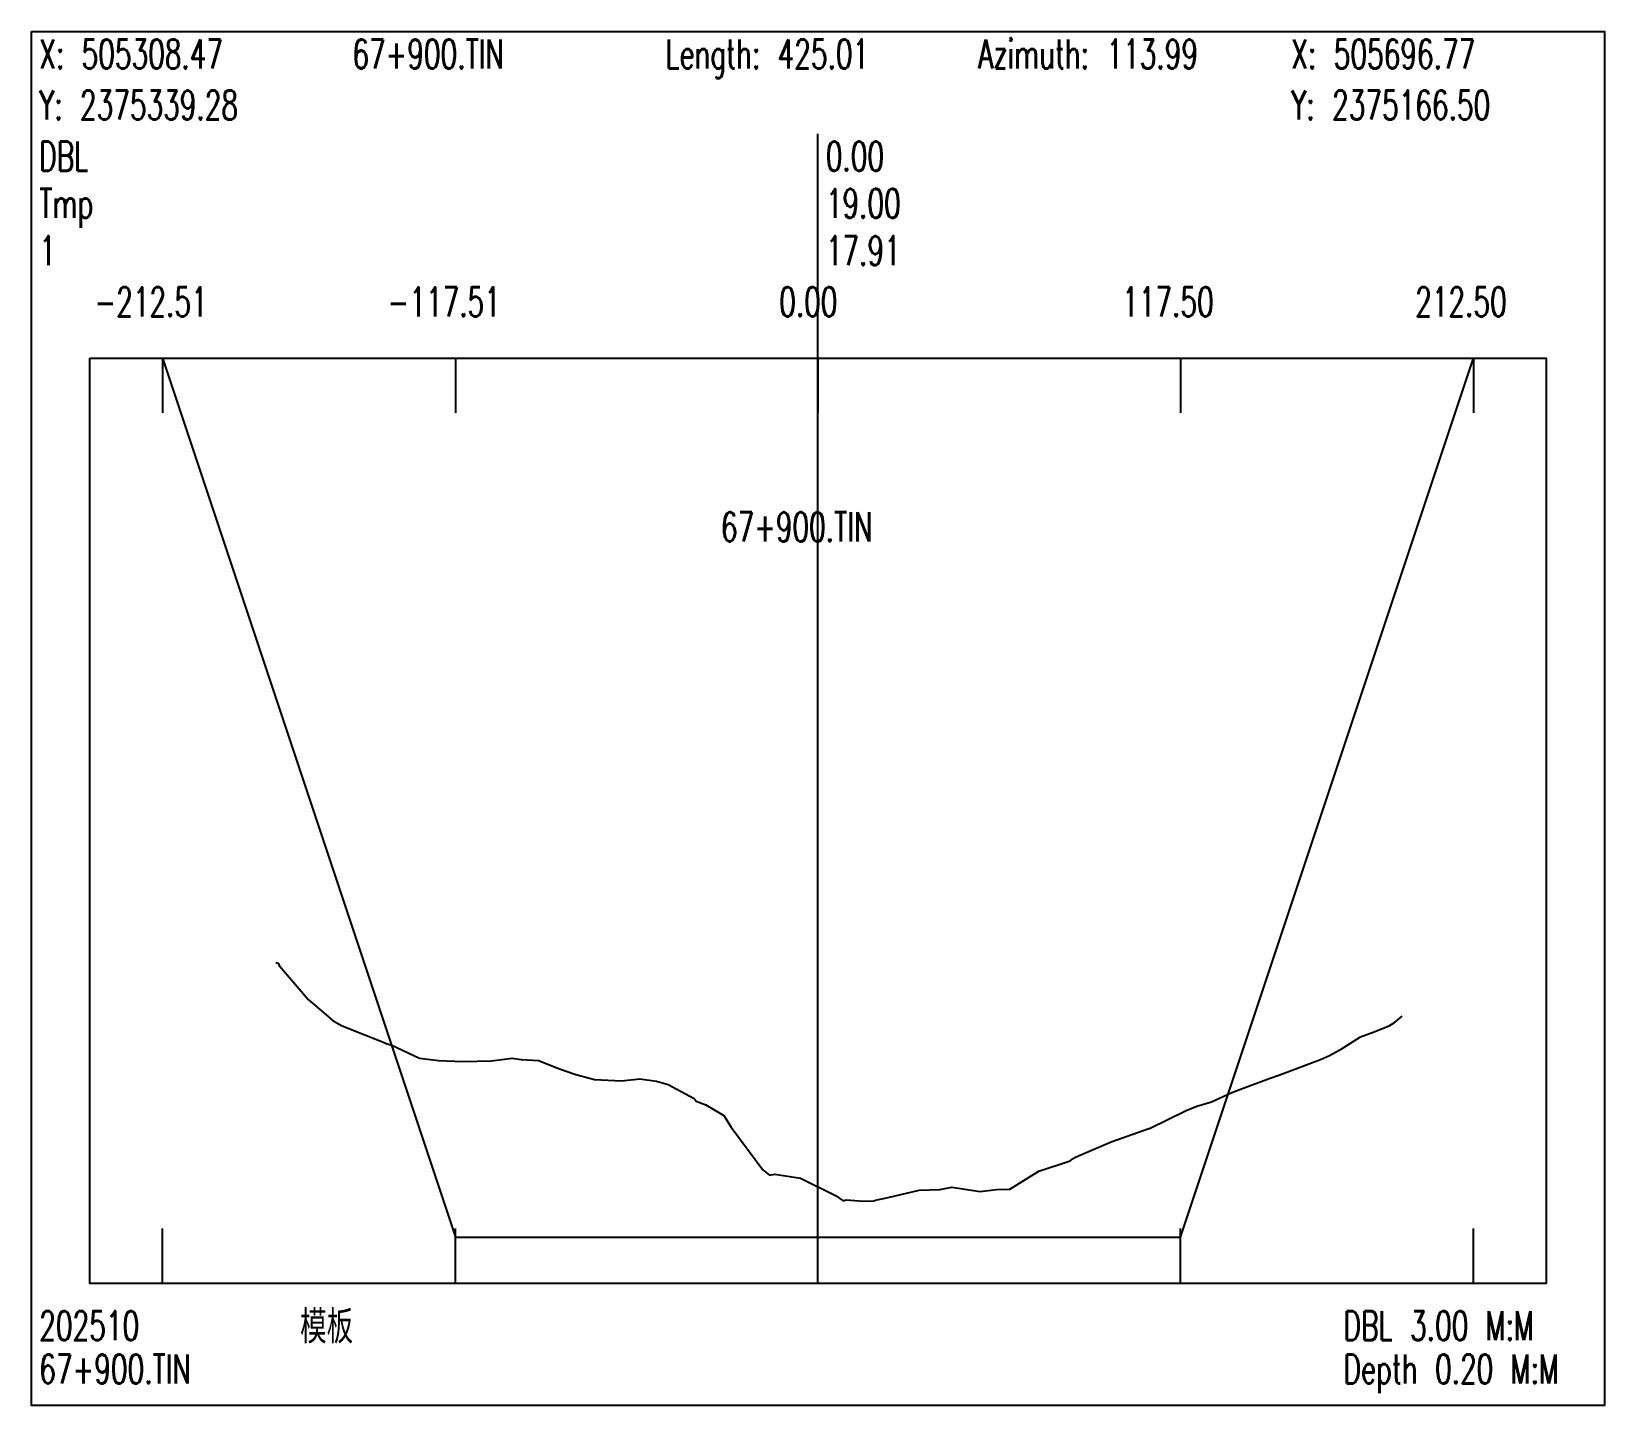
# Model space of a CAD drawing. Extents: x 1 to 171, y -4454 to 0.
# Drawn here: x 1 to 171, y -1039.3 to -890.9 of the extents above; entities that cross this region are included whole.
import ezdxf

# ---------------------------------------------------------------- set-up
doc = ezdxf.new("R2010")
doc.units = 0
doc.header["$MEASUREMENT"] = 0
doc.layers.add('LABELS', color=7, linetype='Continuous')
doc.layers.add('XSECTION', color=7, linetype='Continuous')
doc.styles.get("Standard").update_dxf_attribs({"font": 'txt.shx'})

msp = doc.modelspace()

# ---------------------------------------------------------------- texts
at = {"layer": 'LABELS', "color": 0, "width": 0.666667}
for s, height, p in [('X: 505308.47', 3.1482, (1.85, -894.87)), ('67+900.TIN', 3.148, (35.68, -894.87)), ('Length: 425.01', 3.1482, (69.51, -894.87)), ('Azimuth: 113.99', 3.1482, (103.34, -894.87)), ('X: 505696.77', 3.1482, (137.17, -894.87)), ('Y: 2375339.28', 3.1482, (1.85, -900.39)), ('Y: 2375166.50', 3.1482, (137.17, -900.39)), ('DBL', 3.148, (1.85, -905.92)), ('0.00', 3.148, (86.85, -905.92)), ('0.00', 3.148, (86.85, -905.92)), ('Tmp', 3.148, (1.85, -911.02)), ('19.00', 3.148, (86.85, -911.02)), ('19.00', 3.148, (86.85, -911.02)), ('-212.51', 3.148, (7.82, -921.65)), ('-117.51', 3.148, (39.49, -921.65)), ('0.00', 3.148, (81.81, -921.65)), ('117.50', 3.148, (118.87, -921.65)), ('212.50', 3.148, (150.54, -921.65)), ('67+900.TIN', 3.148, (75.51, -945.97)), ('模板', 3.148, (30.04, -1032.28)), ('DBL 3.00 M:M', 3.1482, (142.81, -1032.28)), ('67+900.TIN', 3.148, (1.85, -1036.95)), ('Depth 0.20 M:M', 3.1482, (142.81, -1036.95))]:
    msp.add_text(s, height=height, dxfattribs=at).set_placement(p)
at = {"layer": 'LABELS', "color": 1, "width": 0.666667}
for s, height, p in [('1', 3.15, (1.85, -916.12)), ('17.91', 3.148, (86.85, -916.12)), ('17.91', 3.148, (86.85, -916.12)), ('202510', 3.148, (1.85, -1032.28))]:
    msp.add_text(s, height=height, dxfattribs=at).set_placement(p)

# ---------------------------------------------------------------- linework, layer by layer
at = {"layer": 'XSECTION', "color": 0, "linetype": 'Continuous'}
for points in [[(1, -890.87), (171, -890.87), (171, -1039.33), (1, -1039.33), (1, -890.87)], [(86, -1026.15), (86, -901.92)], [(86, -1026.15), (86, -901.92)], [(7.3, -926.15), (164.71, -926.15), (164.71, -1026.15), (7.3, -1026.15), (7.3, -926.15)], [(15.17, -926.15), (15.17, -932.09)], [(15.17, -926.15), (46.83, -1021.15)], [(15.17, -926.15), (46.83, -1021.15)], [(46.83, -926.15), (46.83, -932.09)], [(86, -926.15), (86, -932.09)], [(125.17, -926.15), (125.17, -932.09)], [(125.17, -1021.15), (156.84, -926.15)], [(125.17, -1021.15), (156.84, -926.15)], [(156.84, -926.15), (156.84, -932.09)], [(15.17, -1026.15), (15.17, -1020.22)], [(46.83, -1026.15), (46.83, -1020.22)], [(46.83, -1021.15), (86, -1021.15)], [(46.83, -1021.15), (46.83, -1021.15)], [(46.83, -1021.15), (86, -1021.15)], [(86, -1026.15), (86, -1020.22)], [(86, -1021.15), (125.17, -1021.15)], [(86, -1021.15), (125.17, -1021.15)], [(125.17, -1026.15), (125.17, -1020.22)], [(125.17, -1021.15), (125.17, -1021.15)], [(156.84, -1026.15), (156.84, -1020.22)]]:
    msp.add_lwpolyline(points, dxfattribs=at)
at = {"layer": 'XSECTION', "color": 1, "linetype": 'Continuous'}
msp.add_lwpolyline([(27.42, -991.45), (27.66, -991.55), (27.76, -991.8), (30.13, -994.55), (30.72, -995.25), (30.92, -995.45), (33.62, -997.75), (34.59, -998.3), (37.2, -999.35), (38.92, -1000.05), (39.44, -1000.25), (39.96, -1000.4), (42.94, -1001.8), (45, -1002.05), (47.62, -1002.15), (50.71, -1002.1), (52.95, -1001.8), (53.94, -1001.95), (55.81, -1002.05), (58.06, -1002.95), (59.84, -1003.55), (60.9, -1003.85), (61.84, -1004.1), (64.75, -1004.25), (66.75, -1004.05), (68.54, -1004.3), (69.81, -1004.65), (72.61, -1006.15), (72.84, -1006.45), (73.88, -1006.85), (75.84, -1008), (76.6, -1009.25), (80.03, -1013.85), (80.76, -1014.45), (81.34, -1014.35), (84.11, -1014.75), (87.89, -1016.65), (88.72, -1017.2), (89.05, -1017.1), (90.91, -1017.25), (92.04, -1017.2), (92.23, -1017.15), (93.58, -1016.85), (95.57, -1016.4), (96.93, -1016.05), (99.16, -1016), (100.48, -1015.75), (103.54, -1016.2), (105.29, -1016), (106.74, -1015.95), (109.87, -1014), (113.26, -1012.9), (113.57, -1012.65), (113.84, -1012.5), (114.16, -1012.35), (117.69, -1010.85), (121.76, -1009.4), (121.8, -1009.4), (121.82, -1009.4), (125.8, -1007.45), (126.95, -1007), (128.54, -1006.5), (130.74, -1005.5), (131.76, -1005.1), (134.77, -1004), (135.79, -1003.65), (140.29, -1001.95), (141.29, -1001.5), (142.65, -1000.75), (144.64, -999.5), (146, -999), (147.73, -998.3), (148.32, -997.95), (148.45, -997.85), (149.13, -997.25)], dxfattribs=at)

msp.set_redraw_order([(e.dxf.handle, doc.entitydb.next_handle()) for e in msp.query("TEXT MTEXT ATTDEF DIMENSION ARC_DIMENSION")])  # texts and dimensions are drawn at this point

doc.saveas('drawing.dxf')
